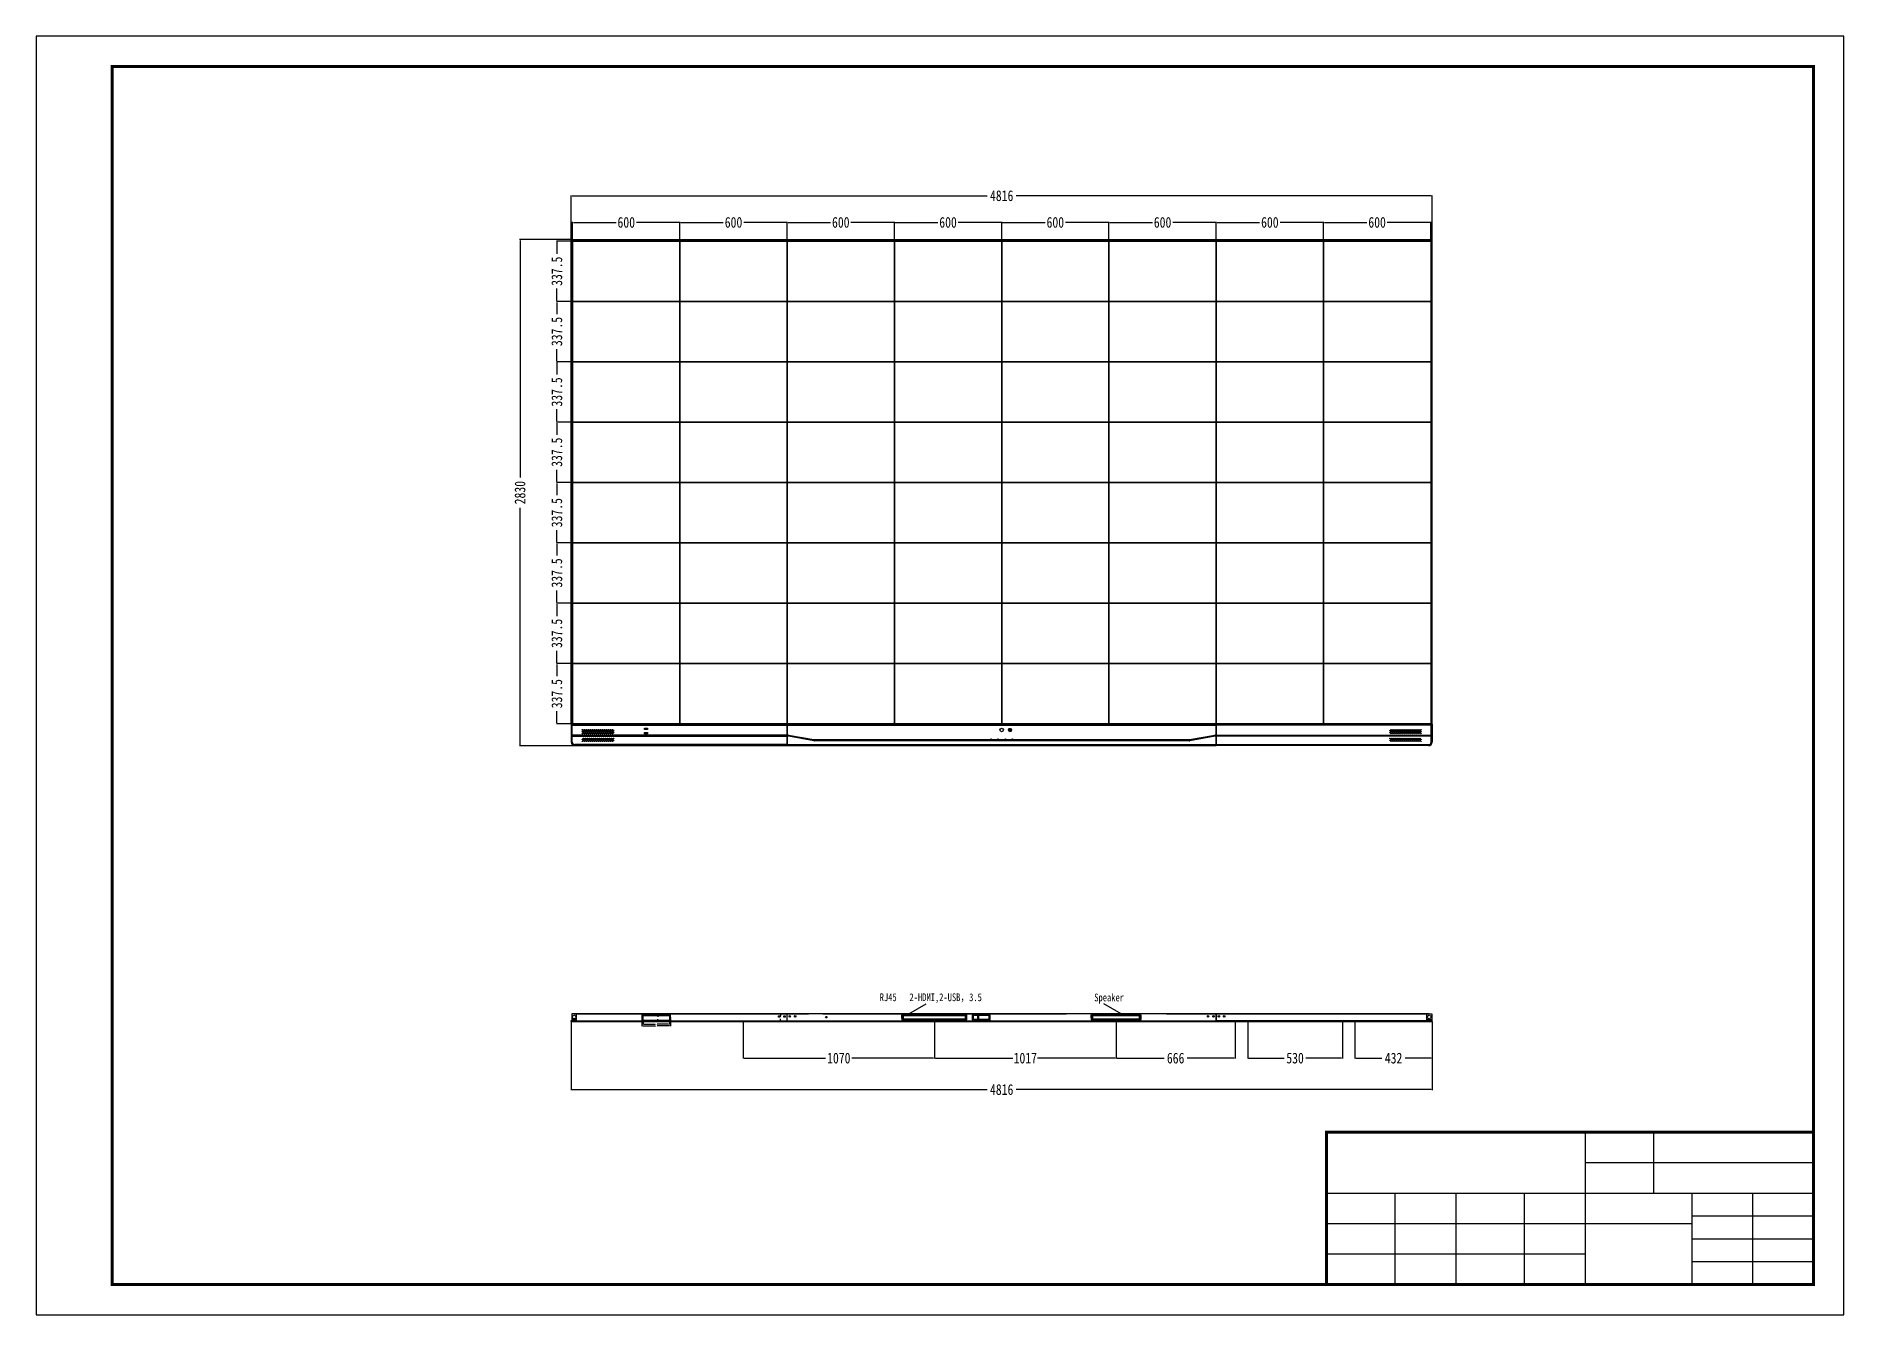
# Model space of a CAD drawing. Header units: inches. Extents: x 21247 to 41470, y -17428 to -10279.
# Drawn here: x 21247 to 31359, y -17428 to -10279 of the extents above; entities that cross this region are included whole.
import ezdxf

# ---------------------------------------------------------------- set-up
doc = ezdxf.new("R2010")
doc.units = ezdxf.units.IN
doc.header["$LTSCALE"] = 1.21
doc.header["$MEASUREMENT"] = 0
doc.header["$PDMODE"] = 3
doc.header["$PDSIZE"] = 0.3125
doc.layers.get('0').update_dxf_attribs({"linetype": 'CONTINUOUS'})
doc.layers.get('Defpoints').update_dxf_attribs({"linetype": 'CONTINUOUS'})
doc.layers.add('P8-20X10-3528-MZ_DXF_TEXT', color=7, linetype='CONTINUOUS')
doc.layers.add('PUB_TITLE', color=4, linetype='CONTINUOUS')
doc.styles.get("Standard").update_dxf_attribs({"font": 'txt', "width": 0.8})
doc.dimstyles.new('001', dxfattribs={"dimscale": 2, "dimtxt": 2.5, "dimasz": 2.5, "dimexe": 1.25, "dimexo": 0, "dimtad": 0, "dimdsep": 46, "dimtxsty": 'Standard', "dimcen": 2.5, "dimclrd": 4, "dimclre": 4, "dimclrt": 3, "dimadec": 0, "dimazin": 0, "dimtfac": 1, "dimtmove": 0, "dimatfit": 3, "dimfxl": 1, "dimarcsym": 0})

msp = doc.modelspace()

# ---------------------------------------------------------------- blocks, each defined once
blk = doc.blocks.new('*D961')
at = {"color": 4, "linetype": 'Continuous', "lineweight": -2, "transparency": 16777216}
for p, q in [((24248, -11416), (23951, -11416)), ((23954, -11421), (23954, -12746)), ((23954, -14241), (23954, -12916)), ((24260, -14246), (23951, -14246))]:
    blk.add_line(p, q, dxfattribs=at)
at = {"color": 4, "transparency": 16777216}
for points in [[(23953, -11421), (23955, -11421), (23954, -11416)], [(23953, -14241), (23955, -14241), (23954, -14246)]]:
    blk.add_solid(points, dxfattribs=at)
at = {"layer": 'Defpoints', "color": 0, "transparency": 16777216}
for p in [(24248, -11416), (23954, -14246), (24260, -14246)]:
    blk.add_point(p, dxfattribs=at)
at = {"color": 3, "transparency": 16777216, "insert": (23954, -12831), "char_height": 60, "attachment_point": 5, "rotation": 90}
blk.add_mtext('2830', dxfattribs=at)
blk = doc.blocks.new('*D962')
at = {"color": 4, "linetype": 'Continuous', "lineweight": -2, "transparency": 16777216}
for p, q in [((24240, -11416), (24240, -11169)), ((24245, -11171), (26567, -11171)), ((29051, -11171), (26729, -11171)), ((29056, -11416), (29056, -11169))]:
    blk.add_line(p, q, dxfattribs=at)
at = {"color": 4, "transparency": 16777216}
for points in [[(24245, -11170), (24245, -11172), (24240, -11171)], [(29051, -11170), (29051, -11172), (29056, -11171)]]:
    blk.add_solid(points, dxfattribs=at)
at = {"layer": 'Defpoints', "color": 0, "transparency": 16777216}
for p in [(24240, -11171), (24240, -11416), (29056, -11416)]:
    blk.add_point(p, dxfattribs=at)
at = {"color": 3, "transparency": 16777216, "insert": (26648, -11171), "char_height": 60, "attachment_point": 5}
blk.add_mtext('4816', dxfattribs=at)
blk = doc.blocks.new('*D973')
at = {"color": 4, "linetype": 'Continuous', "lineweight": -2, "transparency": 16777216}
for p, q in [((24248, -11424), (24248, -11317)), ((24253, -11320), (24491, -11320)), ((24843, -11320), (24605, -11320)), ((24848, -11424), (24848, -11317))]:
    blk.add_line(p, q, dxfattribs=at)
at = {"color": 4, "transparency": 16777216}
for points in [[(24253, -11319), (24253, -11321), (24248, -11320)], [(24843, -11319), (24843, -11321), (24848, -11320)]]:
    blk.add_solid(points, dxfattribs=at)
at = {"layer": 'Defpoints', "color": 0, "transparency": 16777216}
for p in [(24848, -11320), (24248, -11424), (24848, -11424)]:
    blk.add_point(p, dxfattribs=at)
at = {"color": 3, "transparency": 16777216, "insert": (24548, -11320), "char_height": 60, "attachment_point": 5}
blk.add_mtext('600', dxfattribs=at)
blk = doc.blocks.new('*D974')
at = {"color": 4, "linetype": 'Continuous', "lineweight": -2, "transparency": 16777216}
for p, q in [((24848, -11424), (24848, -11317)), ((24853, -11320), (25091, -11320)), ((25443, -11320), (25205, -11320)), ((25448, -11424), (25448, -11317))]:
    blk.add_line(p, q, dxfattribs=at)
at = {"color": 4, "transparency": 16777216}
for points in [[(24853, -11319), (24853, -11321), (24848, -11320)], [(25443, -11319), (25443, -11321), (25448, -11320)]]:
    blk.add_solid(points, dxfattribs=at)
at = {"layer": 'Defpoints', "color": 0, "transparency": 16777216}
for p in [(24848, -11320), (24848, -11424), (25448, -11424)]:
    blk.add_point(p, dxfattribs=at)
at = {"color": 3, "transparency": 16777216, "insert": (25148, -11320), "char_height": 60, "attachment_point": 5}
blk.add_mtext('600', dxfattribs=at)
blk = doc.blocks.new('*D976')
at = {"color": 4, "linetype": 'Continuous', "lineweight": -2, "transparency": 16777216}
for p, q in [((26048, -11424), (26048, -11317)), ((26053, -11320), (26291, -11320)), ((26643, -11320), (26405, -11320)), ((26648, -11424), (26648, -11317))]:
    blk.add_line(p, q, dxfattribs=at)
at = {"color": 4, "transparency": 16777216}
for points in [[(26053, -11319), (26053, -11321), (26048, -11320)], [(26643, -11319), (26643, -11321), (26648, -11320)]]:
    blk.add_solid(points, dxfattribs=at)
at = {"layer": 'Defpoints', "color": 0, "transparency": 16777216}
for p in [(26048, -11320), (26048, -11424), (26648, -11424)]:
    blk.add_point(p, dxfattribs=at)
at = {"color": 3, "transparency": 16777216, "insert": (26348, -11320), "char_height": 60, "attachment_point": 5}
blk.add_mtext('600', dxfattribs=at)
blk = doc.blocks.new('*D975')
at = {"color": 4, "linetype": 'Continuous', "lineweight": -2, "transparency": 16777216}
for p, q in [((25448, -11424), (25448, -11317)), ((25453, -11320), (25691, -11320)), ((26043, -11320), (25805, -11320)), ((26048, -11424), (26048, -11317))]:
    blk.add_line(p, q, dxfattribs=at)
at = {"color": 4, "transparency": 16777216}
for points in [[(25453, -11319), (25453, -11321), (25448, -11320)], [(26043, -11319), (26043, -11321), (26048, -11320)]]:
    blk.add_solid(points, dxfattribs=at)
at = {"layer": 'Defpoints', "color": 0, "transparency": 16777216}
for p in [(26048, -11320), (25448, -11424), (26048, -11424)]:
    blk.add_point(p, dxfattribs=at)
at = {"color": 3, "transparency": 16777216, "insert": (25748, -11320), "char_height": 60, "attachment_point": 5}
blk.add_mtext('600', dxfattribs=at)
blk = doc.blocks.new('*D980')
at = {"color": 4, "linetype": 'Continuous', "lineweight": -2, "transparency": 16777216}
for p, q in [((28448, -11424), (28448, -11317)), ((28453, -11320), (28691, -11320)), ((29043, -11320), (28805, -11320)), ((29048, -11424), (29048, -11317))]:
    blk.add_line(p, q, dxfattribs=at)
at = {"color": 4, "transparency": 16777216}
for points in [[(28453, -11319), (28453, -11321), (28448, -11320)], [(29043, -11319), (29043, -11321), (29048, -11320)]]:
    blk.add_solid(points, dxfattribs=at)
at = {"layer": 'Defpoints', "color": 0, "transparency": 16777216}
for p in [(28448, -11320), (28448, -11424), (29048, -11424)]:
    blk.add_point(p, dxfattribs=at)
at = {"color": 3, "transparency": 16777216, "insert": (28748, -11320), "char_height": 60, "attachment_point": 5}
blk.add_mtext('600', dxfattribs=at)
blk = doc.blocks.new('*D979')
at = {"color": 4, "linetype": 'Continuous', "lineweight": -2, "transparency": 16777216}
for p, q in [((27848, -11424), (27848, -11317)), ((27853, -11320), (28091, -11320)), ((28443, -11320), (28205, -11320)), ((28448, -11424), (28448, -11317))]:
    blk.add_line(p, q, dxfattribs=at)
at = {"color": 4, "transparency": 16777216}
for points in [[(27853, -11319), (27853, -11321), (27848, -11320)], [(28443, -11319), (28443, -11321), (28448, -11320)]]:
    blk.add_solid(points, dxfattribs=at)
at = {"layer": 'Defpoints', "color": 0, "transparency": 16777216}
for p in [(28448, -11320), (27848, -11424), (28448, -11424)]:
    blk.add_point(p, dxfattribs=at)
at = {"color": 3, "transparency": 16777216, "insert": (28148, -11320), "char_height": 60, "attachment_point": 5}
blk.add_mtext('600', dxfattribs=at)
blk = doc.blocks.new('*D977')
at = {"color": 4, "linetype": 'Continuous', "lineweight": -2, "transparency": 16777216}
for p, q in [((26648, -11424), (26648, -11317)), ((26653, -11320), (26891, -11320)), ((27243, -11320), (27005, -11320)), ((27248, -11424), (27248, -11317))]:
    blk.add_line(p, q, dxfattribs=at)
at = {"color": 4, "transparency": 16777216}
for points in [[(26653, -11319), (26653, -11321), (26648, -11320)], [(27243, -11319), (27243, -11321), (27248, -11320)]]:
    blk.add_solid(points, dxfattribs=at)
at = {"layer": 'Defpoints', "color": 0, "transparency": 16777216}
for p in [(27248, -11320), (26648, -11424), (27248, -11424)]:
    blk.add_point(p, dxfattribs=at)
at = {"color": 3, "transparency": 16777216, "insert": (26948, -11320), "char_height": 60, "attachment_point": 5}
blk.add_mtext('600', dxfattribs=at)
blk = doc.blocks.new('*D978')
at = {"color": 4, "linetype": 'Continuous', "lineweight": -2, "transparency": 16777216}
for p, q in [((27248, -11424), (27248, -11317)), ((27253, -11320), (27491, -11320)), ((27843, -11320), (27605, -11320)), ((27848, -11424), (27848, -11317))]:
    blk.add_line(p, q, dxfattribs=at)
at = {"color": 4, "transparency": 16777216}
for points in [[(27253, -11319), (27253, -11321), (27248, -11320)], [(27843, -11319), (27843, -11321), (27848, -11320)]]:
    blk.add_solid(points, dxfattribs=at)
at = {"layer": 'Defpoints', "color": 0, "transparency": 16777216}
for p in [(27248, -11320), (27248, -11424), (27848, -11424)]:
    blk.add_point(p, dxfattribs=at)
at = {"color": 3, "transparency": 16777216, "insert": (27548, -11320), "char_height": 60, "attachment_point": 5}
blk.add_mtext('600', dxfattribs=at)
blk = doc.blocks.new('*D981')
at = {"color": 4, "linetype": 'Continuous', "lineweight": -2, "transparency": 16777216}
for p, q in [((24248, -11424), (24158, -11424)), ((24160, -11429), (24160, -11496)), ((24160, -11757), (24160, -11690)), ((24248, -11762), (24158, -11762))]:
    blk.add_line(p, q, dxfattribs=at)
at = {"color": 4, "transparency": 16777216}
for points in [[(24159, -11429), (24161, -11429), (24160, -11424)], [(24159, -11757), (24161, -11757), (24160, -11762)]]:
    blk.add_solid(points, dxfattribs=at)
at = {"layer": 'Defpoints', "color": 0, "transparency": 16777216}
for p in [(24248, -11424), (24160, -11762), (24248, -11762)]:
    blk.add_point(p, dxfattribs=at)
at = {"color": 3, "transparency": 16777216, "insert": (24160, -11593), "char_height": 60, "attachment_point": 5, "rotation": 90}
blk.add_mtext('337.5', dxfattribs=at)
blk = doc.blocks.new('*D982')
at = {"color": 4, "linetype": 'Continuous', "lineweight": -2, "transparency": 16777216}
for p, q in [((24248, -11762), (24158, -11762)), ((24160, -11767), (24160, -11833)), ((24160, -12094), (24160, -12028)), ((24248, -12099), (24158, -12099))]:
    blk.add_line(p, q, dxfattribs=at)
at = {"color": 4, "transparency": 16777216}
for points in [[(24159, -11767), (24161, -11767), (24160, -11762)], [(24159, -12094), (24161, -12094), (24160, -12099)]]:
    blk.add_solid(points, dxfattribs=at)
at = {"layer": 'Defpoints', "color": 0, "transparency": 16777216}
for p in [(24160, -11762), (24248, -11762), (24248, -12099)]:
    blk.add_point(p, dxfattribs=at)
at = {"color": 3, "transparency": 16777216, "insert": (24160, -11930), "char_height": 60, "attachment_point": 5, "rotation": 90}
blk.add_mtext('337.5', dxfattribs=at)
blk = doc.blocks.new('*D984')
at = {"color": 4, "linetype": 'Continuous', "lineweight": -2, "transparency": 16777216}
for p, q in [((24248, -12437), (24158, -12437)), ((24160, -12442), (24160, -12508)), ((24160, -12769), (24160, -12703)), ((24248, -12774), (24158, -12774))]:
    blk.add_line(p, q, dxfattribs=at)
at = {"color": 4, "transparency": 16777216}
for points in [[(24159, -12442), (24161, -12442), (24160, -12437)], [(24159, -12769), (24161, -12769), (24160, -12774)]]:
    blk.add_solid(points, dxfattribs=at)
at = {"layer": 'Defpoints', "color": 0, "transparency": 16777216}
for p in [(24160, -12437), (24248, -12437), (24248, -12774)]:
    blk.add_point(p, dxfattribs=at)
at = {"color": 3, "transparency": 16777216, "insert": (24160, -12605), "char_height": 60, "attachment_point": 5, "rotation": 90}
blk.add_mtext('337.5', dxfattribs=at)
blk = doc.blocks.new('*D983')
at = {"color": 4, "linetype": 'Continuous', "lineweight": -2, "transparency": 16777216}
for p, q in [((24248, -12099), (24158, -12099)), ((24160, -12104), (24160, -12171)), ((24248, -12437), (24158, -12437)), ((24160, -12432), (24160, -12365))]:
    blk.add_line(p, q, dxfattribs=at)
at = {"color": 4, "transparency": 16777216}
for points in [[(24159, -12104), (24161, -12104), (24160, -12099)], [(24159, -12432), (24161, -12432), (24160, -12437)]]:
    blk.add_solid(points, dxfattribs=at)
at = {"layer": 'Defpoints', "color": 0, "transparency": 16777216}
for p in [(24248, -12099), (24160, -12437), (24248, -12437)]:
    blk.add_point(p, dxfattribs=at)
at = {"color": 3, "transparency": 16777216, "insert": (24160, -12268), "char_height": 60, "attachment_point": 5, "rotation": 90}
blk.add_mtext('337.5', dxfattribs=at)
blk = doc.blocks.new('*D985')
at = {"color": 4, "linetype": 'Continuous', "lineweight": -2, "transparency": 16777216}
for p, q in [((24248, -12774), (24158, -12774)), ((24160, -12779), (24160, -12846)), ((24160, -13107), (24160, -13040)), ((24248, -13112), (24158, -13112))]:
    blk.add_line(p, q, dxfattribs=at)
at = {"color": 4, "transparency": 16777216}
for points in [[(24159, -12779), (24161, -12779), (24160, -12774)], [(24159, -13107), (24161, -13107), (24160, -13112)]]:
    blk.add_solid(points, dxfattribs=at)
at = {"layer": 'Defpoints', "color": 0, "transparency": 16777216}
for p in [(24248, -12774), (24160, -13112), (24248, -13112)]:
    blk.add_point(p, dxfattribs=at)
at = {"color": 3, "transparency": 16777216, "insert": (24160, -12943), "char_height": 60, "attachment_point": 5, "rotation": 90}
blk.add_mtext('337.5', dxfattribs=at)
blk = doc.blocks.new('*D986')
at = {"color": 4, "linetype": 'Continuous', "lineweight": -2, "transparency": 16777216}
for p, q in [((24248, -13112), (24158, -13112)), ((24160, -13117), (24160, -13183)), ((24160, -13444), (24160, -13378)), ((24248, -13449), (24158, -13449))]:
    blk.add_line(p, q, dxfattribs=at)
at = {"color": 4, "transparency": 16777216}
for points in [[(24159, -13117), (24161, -13117), (24160, -13112)], [(24159, -13444), (24161, -13444), (24160, -13449)]]:
    blk.add_solid(points, dxfattribs=at)
at = {"layer": 'Defpoints', "color": 0, "transparency": 16777216}
for p in [(24160, -13112), (24248, -13112), (24248, -13449)]:
    blk.add_point(p, dxfattribs=at)
at = {"color": 3, "transparency": 16777216, "insert": (24160, -13280), "char_height": 60, "attachment_point": 5, "rotation": 90}
blk.add_mtext('337.5', dxfattribs=at)
blk = doc.blocks.new('*D987')
at = {"color": 4, "linetype": 'Continuous', "lineweight": -2, "transparency": 16777216}
for p, q in [((24248, -13449), (24158, -13449)), ((24160, -13454), (24160, -13521)), ((24160, -13782), (24160, -13715)), ((24248, -13787), (24158, -13787))]:
    blk.add_line(p, q, dxfattribs=at)
at = {"color": 4, "transparency": 16777216}
for points in [[(24159, -13454), (24161, -13454), (24160, -13449)], [(24159, -13782), (24161, -13782), (24160, -13787)]]:
    blk.add_solid(points, dxfattribs=at)
at = {"layer": 'Defpoints', "color": 0, "transparency": 16777216}
for p in [(24248, -13449), (24160, -13787), (24248, -13787)]:
    blk.add_point(p, dxfattribs=at)
at = {"color": 3, "transparency": 16777216, "insert": (24160, -13618), "char_height": 60, "attachment_point": 5, "rotation": 90}
blk.add_mtext('337.5', dxfattribs=at)
blk = doc.blocks.new('*D988')
at = {"color": 4, "linetype": 'Continuous', "lineweight": -2, "transparency": 16777216}
for p, q in [((24248, -13787), (24158, -13787)), ((24160, -13792), (24160, -13858)), ((24160, -14119), (24160, -14053)), ((24248, -14124), (24158, -14124))]:
    blk.add_line(p, q, dxfattribs=at)
at = {"color": 4, "transparency": 16777216}
for points in [[(24159, -13792), (24161, -13792), (24160, -13787)], [(24159, -14119), (24161, -14119), (24160, -14124)]]:
    blk.add_solid(points, dxfattribs=at)
at = {"layer": 'Defpoints', "color": 0, "transparency": 16777216}
for p in [(24160, -13787), (24248, -13787), (24248, -14124)]:
    blk.add_point(p, dxfattribs=at)
at = {"color": 3, "transparency": 16777216, "insert": (24160, -13955), "char_height": 60, "attachment_point": 5, "rotation": 90}
blk.add_mtext('337.5', dxfattribs=at)
blk = doc.blocks.new('中间控制盒')
h = blk.add_hatch()
h.set_pattern_fill('ANSI31', color=256, scale=5)
h.set_pattern_definition([(45, (25696.46394, -4406.82143), (-0.44194174, 0.44194174), [])])
edge = h.paths.add_edge_path()
edge.add_arc((24913, -11860), 8.9, 0, 360)
edge = h.paths.add_edge_path(flags=17)
edge.add_arc((24913, -11860), 5, 0, 360)
at = {"color": 7, "linetype": 'Continuous', "lineweight": 25}
for p, q in [((23666, -11826), (26066, -11826)), ((23666, -11827), (23666, -11826)), ((23666, -11827), (23666, -11834)), ((23666, -11827), (26066, -11827)), ((26066, -11827), (26066, -11826)), ((26066, -11827), (26066, -11834)), ((26066, -11834), (23666, -11834)), ((23666, -11889), (23666, -11834)), ((23666, -11889), (23670, -11889)), ((23666, -11889), (23666, -11895)), ((23670, -11895), (23666, -11895)), ((23666, -11895), (23666, -11942)), ((23670, -11889), (23670, -11895)), ((23674, -11889), (23673, -11895)), ((23815, -11920), (23673, -11895)), ((23674, -11889), (23816, -11914)), ((23816, -11914), (23815, -11920)), ((23818, -11914), (25915, -11914)), ((23818, -11914), (23818, -11920)), ((25915, -11920), (23818, -11920)), ((25915, -11914), (25915, -11920)), ((25917, -11914), (26059, -11889)), ((25917, -11914), (25918, -11920)), ((26060, -11895), (25918, -11920)), ((26059, -11889), (26060, -11895)), ((26063, -11889), (26066, -11889)), ((26063, -11889), (26063, -11895)), ((26066, -11895), (26063, -11895)), ((26066, -11889), (26066, -11834)), ((26066, -11889), (26066, -11895)), ((26066, -11895), (26066, -11942)), ((23666, -11942), (26066, -11942)), ((23666, -11942), (23666, -11948)), ((26066, -11948), (23666, -11948)), ((26066, -11942), (26066, -11948))]:
    blk.add_line(p, q, dxfattribs=at)
for centre, radius in [((24806, -11910), 1), ((24846, -11910), 1), ((24866, -11860), 10), ((24886, -11910), 1), ((24913, -11860), 8.9), ((24913, -11860), 5), ((24926, -11910), 1)]:
    blk.add_circle(centre, radius, dxfattribs=at)
for centre, radius, start, end in [((23670, -11915), 26, 80.2176, 90), ((23670, -11915), 20, 80.2176, 90), ((23818, -11900), 20, 260.2176, 270), ((23818, -11900), 14, 260.2176, 270), ((25915, -11900), 14, 270, 279.7824), ((25915, -11900), 20, 270, 279.7824), ((26063, -11915), 26, 90, 99.7824), ((26063, -11915), 20, 90, 99.7824)]:
    blk.add_arc(centre, radius, start, end, dxfattribs=at)
blk = doc.blocks.new('*D1019')
at = {"color": 4, "linetype": 'Continuous', "lineweight": -2, "transparency": 16777216}
for p, q in [((28624, -15784), (28624, -15995)), ((29056, -15788), (29056, -15995)), ((28629, -15993), (28775, -15993)), ((29051, -15993), (28905, -15993))]:
    blk.add_line(p, q, dxfattribs=at)
at = {"color": 4, "transparency": 16777216}
for points in [[(28629, -15992), (28629, -15994), (28624, -15993)], [(29051, -15992), (29051, -15994), (29056, -15993)]]:
    blk.add_solid(points, dxfattribs=at)
at = {"layer": 'Defpoints', "color": 0, "transparency": 16777216}
for p in [(28624, -15784), (29056, -15788), (28624, -15993)]:
    blk.add_point(p, dxfattribs=at)
at = {"color": 3, "transparency": 16777216, "insert": (28840, -15993), "char_height": 60, "attachment_point": 5}
blk.add_mtext('432', dxfattribs=at)
blk = doc.blocks.new('*D1020')
at = {"color": 4, "linetype": 'Continuous', "lineweight": -2, "transparency": 16777216}
for p, q in [((28024, -15788), (28024, -15995)), ((28554, -15784), (28554, -15995)), ((28029, -15993), (28228, -15993)), ((28549, -15993), (28350, -15993))]:
    blk.add_line(p, q, dxfattribs=at)
at = {"color": 4, "transparency": 16777216}
for points in [[(28029, -15992), (28029, -15994), (28024, -15993)], [(28549, -15992), (28549, -15994), (28554, -15993)]]:
    blk.add_solid(points, dxfattribs=at)
at = {"layer": 'Defpoints', "color": 0, "transparency": 16777216}
for p in [(28024, -15788), (28554, -15784), (28554, -15993)]:
    blk.add_point(p, dxfattribs=at)
at = {"color": 3, "transparency": 16777216, "insert": (28289, -15993), "char_height": 60, "attachment_point": 5}
blk.add_mtext('530', dxfattribs=at)
blk = doc.blocks.new('*D1021')
at = {"color": 4, "linetype": 'Continuous', "lineweight": -2, "transparency": 16777216}
for p, q in [((27288, -15779), (27288, -15995)), ((27954, -15789), (27954, -15995)), ((27293, -15993), (27556, -15993)), ((27949, -15993), (27686, -15993))]:
    blk.add_line(p, q, dxfattribs=at)
at = {"color": 4, "transparency": 16777216}
for points in [[(27293, -15992), (27293, -15994), (27288, -15993)], [(27949, -15992), (27949, -15994), (27954, -15993)]]:
    blk.add_solid(points, dxfattribs=at)
at = {"layer": 'Defpoints', "color": 0, "transparency": 16777216}
for p in [(27288, -15779), (27954, -15789), (27288, -15993)]:
    blk.add_point(p, dxfattribs=at)
at = {"color": 3, "transparency": 16777216, "insert": (27621, -15993), "char_height": 60, "attachment_point": 5}
blk.add_mtext('666', dxfattribs=at)
blk = doc.blocks.new('*D1022')
at = {"color": 4, "linetype": 'Continuous', "lineweight": -2, "transparency": 16777216}
for p, q in [((26272, -15779), (26272, -15995)), ((27288, -15789), (27288, -15995)), ((26277, -15993), (26711, -15993)), ((27283, -15993), (26849, -15993))]:
    blk.add_line(p, q, dxfattribs=at)
at = {"color": 4, "transparency": 16777216}
for points in [[(26277, -15992), (26277, -15994), (26272, -15993)], [(27283, -15992), (27283, -15994), (27288, -15993)]]:
    blk.add_solid(points, dxfattribs=at)
at = {"layer": 'Defpoints', "color": 0, "transparency": 16777216}
for p in [(26272, -15779), (27288, -15789), (26272, -15993)]:
    blk.add_point(p, dxfattribs=at)
at = {"color": 3, "transparency": 16777216, "insert": (26780, -15993), "char_height": 60, "attachment_point": 5}
blk.add_mtext('1017', dxfattribs=at)
blk = doc.blocks.new('*D1018')
at = {"color": 4, "linetype": 'Continuous', "lineweight": -2, "transparency": 16777216}
for p, q in [((25202, -15782), (25202, -15995)), ((26272, -15781), (26272, -15995)), ((25207, -15993), (25663, -15993)), ((26267, -15993), (25810, -15993))]:
    blk.add_line(p, q, dxfattribs=at)
at = {"color": 4, "transparency": 16777216}
for points in [[(25207, -15992), (25207, -15994), (25202, -15993)], [(26267, -15992), (26267, -15994), (26272, -15993)]]:
    blk.add_solid(points, dxfattribs=at)
at = {"layer": 'Defpoints', "color": 0, "transparency": 16777216}
for p in [(25202, -15782), (26272, -15781), (26272, -15993)]:
    blk.add_point(p, dxfattribs=at)
at = {"color": 3, "transparency": 16777216, "insert": (25737, -15993), "char_height": 60, "attachment_point": 5}
blk.add_mtext('1070', dxfattribs=at)
blk = doc.blocks.new('*D1023')
at = {"color": 4, "linetype": 'Continuous', "lineweight": -2, "transparency": 16777216}
for p, q in [((24240, -15788), (24240, -16172)), ((29056, -15788), (29056, -16172)), ((24245, -16169), (26567, -16169)), ((29051, -16169), (26729, -16169))]:
    blk.add_line(p, q, dxfattribs=at)
at = {"color": 4, "transparency": 16777216}
for points in [[(24245, -16168), (24245, -16170), (24240, -16169)], [(29051, -16168), (29051, -16170), (29056, -16169)]]:
    blk.add_solid(points, dxfattribs=at)
at = {"layer": 'Defpoints', "color": 0, "transparency": 16777216}
for p in [(24240, -15788), (29056, -15788), (24240, -16169)]:
    blk.add_point(p, dxfattribs=at)
at = {"color": 3, "transparency": 16777216, "insert": (26648, -16169), "char_height": 60, "attachment_point": 5}
blk.add_mtext('4816', dxfattribs=at)
blk = doc.blocks.new('*D1027')
at = {"color": 4, "linetype": 'Continuous', "lineweight": -2, "transparency": 16777216}
for p, q in [((22854, -8801), (22854, -8840)), ((22859, -8837), (22929, -8837)), ((23009, -8837), (22940, -8837)), ((23014, -8801), (23014, -8840))]:
    blk.add_line(p, q, dxfattribs=at)
at = {"color": 4, "transparency": 16777216}
for points in [[(22859, -8837), (22859, -8838), (22854, -8837)], [(23009, -8837), (23009, -8838), (23014, -8837)]]:
    blk.add_solid(points, dxfattribs=at)
at = {"layer": 'Defpoints', "color": 0, "transparency": 16777216}
for p in [(22854, -8801), (22854, -8837), (23014, -8801)]:
    blk.add_point(p, dxfattribs=at)
at = {"color": 3, "transparency": 16777216, "insert": (22934, -8837), "char_height": 5, "attachment_point": 5}
blk.add_mtext('160', dxfattribs=at)
blk = doc.blocks.new('*D1028')
at = {"color": 4, "linetype": 'Continuous', "lineweight": -2, "transparency": 16777216}
for p, q in [((23003, -8771), (23633, -8771)), ((23630, -8776), (23630, -8783)), ((23003, -8810), (23633, -8810)), ((23630, -8805), (23630, -8798))]:
    blk.add_line(p, q, dxfattribs=at)
at = {"color": 4, "transparency": 16777216}
for points in [[(23630, -8776), (23631, -8776), (23630, -8771)], [(23630, -8805), (23631, -8805), (23630, -8810)]]:
    blk.add_solid(points, dxfattribs=at)
at = {"layer": 'Defpoints', "color": 0, "transparency": 16777216}
for p in [(23003, -8771), (23003, -8810), (23630, -8810)]:
    blk.add_point(p, dxfattribs=at)
at = {"color": 3, "transparency": 16777216, "insert": (23630, -8791), "char_height": 5, "attachment_point": 5, "rotation": 90}
blk.add_mtext('38.4', dxfattribs=at)
blk = doc.blocks.new('*D1029')
at = {"color": 4, "linetype": 'Continuous', "lineweight": -2, "transparency": 16777216}
for p, q in [((22934, -8779), (22945, -8779)), ((22942, -8784), (22942, -8787)), ((22934, -8808), (22945, -8808)), ((22942, -8803), (22942, -8800))]:
    blk.add_line(p, q, dxfattribs=at)
at = {"color": 4, "transparency": 16777216}
for points in [[(22941, -8784), (22943, -8784), (22942, -8779)], [(22941, -8803), (22943, -8803), (22942, -8808)]]:
    blk.add_solid(points, dxfattribs=at)
at = {"layer": 'Defpoints', "color": 0, "transparency": 16777216}
for p in [(22934, -8779), (22934, -8808), (22942, -8808)]:
    blk.add_point(p, dxfattribs=at)
at = {"color": 3, "transparency": 16777216, "insert": (22942, -8793), "char_height": 5, "attachment_point": 5, "rotation": 90}
blk.add_mtext('28.1', dxfattribs=at)
blk = doc.blocks.new('*D1030')
at = {"color": 4, "linetype": 'Continuous', "lineweight": -2, "transparency": 16777216}
for p, q in [((22860, -8808), (22860, -8831)), ((22865, -8828), (22928, -8828)), ((23003, -8828), (22940, -8828)), ((23008, -8808), (23008, -8831))]:
    blk.add_line(p, q, dxfattribs=at)
at = {"color": 4, "transparency": 16777216}
for points in [[(22865, -8827), (22865, -8829), (22860, -8828)], [(23003, -8827), (23003, -8829), (23008, -8828)]]:
    blk.add_solid(points, dxfattribs=at)
at = {"layer": 'Defpoints', "color": 0, "transparency": 16777216}
for p in [(22860, -8808), (22860, -8828), (23008, -8808)]:
    blk.add_point(p, dxfattribs=at)
at = {"color": 3, "transparency": 16777216, "insert": (22934, -8828), "char_height": 5, "attachment_point": 5}
blk.add_mtext('148', dxfattribs=at)
blk = doc.blocks.new('中 kzh')
h = blk.add_hatch()
h.set_pattern_fill('ANSI31', color=256, scale=5)
h.set_pattern_definition([(45, (-835.0368, -5478.2923), (-0.441941738, 0.441941738), [])])
h.paths.add_polyline_path([(24307, -8800, 0.414214), (24312, -8805), (24667, -8805, 0.414214), (24672, -8800), (24672, -8780, 0.414214), (24667, -8775), (24312, -8775, 0.414214), (24307, -8780)])
h.paths.add_polyline_path([(24315, -8781), (24664, -8781), (24664, -8799), (24315, -8799)], flags=16)
h.paths.add_polyline_path([(24707, -8775, 0.414214), (24702, -8780), (24702, -8802, 0.414214), (24707, -8807), (24797, -8807, 0.414214), (24802, -8802), (24802, -8780, 0.414214), (24797, -8775)])
h.paths.add_polyline_path([(24733, -8779), (24733, -8803), (24707, -8803), (24707, -8779)], flags=16)
h.paths.add_polyline_path([(24737, -8779), (24797, -8779), (24797, -8803), (24737, -8803)], flags=16)
h.paths.add_polyline_path([(25366, -8780), (25366, -8800, 0.414214), (25371, -8805), (25641, -8805, 0.414214), (25646, -8800), (25646, -8780, 0.414214), (25641, -8775), (25371, -8775, 0.414214)])
h.paths.add_polyline_path([(25374, -8781), (25638, -8781), (25638, -8799), (25374, -8799)], flags=16)
at = {"color": 7, "linetype": 'Continuous', "lineweight": 25}
for p, q in [((23666, -8770), (23786, -8770)), ((23666, -8770), (23666, -8771)), ((23666, -8770), (23666, -8771)), ((23786, -8771), (23666, -8771)), ((23666, -8810), (23666, -8771)), ((23866, -8770), (23786, -8770)), ((25788, -8771), (23786, -8771)), ((23866, -8770), (25227, -8770)), ((24307, -8780), (24307, -8800)), ((24667, -8775), (24312, -8775)), ((24664, -8781), (24315, -8781)), ((24315, -8781), (24315, -8799)), ((24664, -8799), (24664, -8781)), ((24672, -8800), (24672, -8780)), ((24702, -8780), (24702, -8802)), ((24797, -8775), (24707, -8775)), ((24733, -8779), (24707, -8779)), ((24707, -8779), (24707, -8803)), ((24733, -8803), (24733, -8779)), ((24797, -8779), (24737, -8779)), ((24737, -8779), (24737, -8803)), ((24797, -8803), (24797, -8779)), ((24802, -8802), (24802, -8780)), ((25788, -8770), (25227, -8770)), ((25366, -8780), (25366, -8800)), ((25641, -8775), (25371, -8775)), ((25638, -8781), (25374, -8781)), ((25374, -8781), (25374, -8799)), ((25638, -8799), (25638, -8781)), ((25646, -8800), (25646, -8780)), ((25788, -8770), (26066, -8770)), ((26066, -8771), (25788, -8771)), ((26066, -8770), (26066, -8814)), ((23666, -8810), (26066, -8810)), ((23666, -8810), (23666, -8811)), ((23666, -8810), (23666, -8811)), ((26066, -8811), (23666, -8811)), ((23666, -8813), (23666, -8811)), ((23666, -8813), (23666, -8811)), ((23666, -8813), (23668, -8813)), ((23666, -8813), (23666, -8814)), ((23666, -8813), (23666, -8814)), ((23669, -8814), (23666, -8814)), ((23668, -8813), (23865, -8813)), ((23866, -8814), (23669, -8814)), ((23687, -8811), (23687, -8813)), ((23687, -8814), (23687, -8813)), ((23689, -8811), (23689, -8813)), ((23690, -8814), (23689, -8813)), ((23865, -8811), (23865, -8813)), ((23865, -8813), (23868, -8813)), ((23866, -8814), (23865, -8813)), ((23868, -8814), (23866, -8814)), ((23868, -8811), (23868, -8813)), ((23868, -8813), (25865, -8813)), ((23868, -8814), (23868, -8813)), ((25865, -8814), (23868, -8814)), ((24312, -8805), (24667, -8805)), ((24315, -8799), (24664, -8799)), ((24707, -8803), (24733, -8803)), ((24733, -8803), (24707, -8803)), ((24707, -8807), (24797, -8807)), ((24737, -8803), (24797, -8803)), ((24797, -8803), (24737, -8803)), ((25371, -8805), (25641, -8805)), ((25374, -8799), (25638, -8799)), ((25865, -8811), (25865, -8813)), ((25865, -8814), (25865, -8813)), ((25865, -8813), (25868, -8813)), ((25867, -8814), (25865, -8814)), ((25867, -8814), (25868, -8813)), ((26066, -8814), (25867, -8814)), ((25868, -8811), (25868, -8813)), ((25868, -8813), (26066, -8813)), ((26043, -8814), (26044, -8813)), ((26044, -8811), (26044, -8813)), ((26047, -8811), (26047, -8813)), ((26047, -8814), (26047, -8813))]:
    blk.add_line(p, q, dxfattribs=at)
at = {"color": 1}
for p, q in [((24347, -8770), (24443, -8714)), ((25534, -8770), (25438, -8714))]:
    blk.add_line(p, q, dxfattribs=at)
at = {"color": 7, "linetype": 'Continuous', "lineweight": 25}
for centre, radius in [((23681, -8785), 4.3), ((23681, -8785), 2.25), ((23711, -8785), 4.3), ((23711, -8785), 2.25), ((23886, -8789), 4.3), ((23886, -8789), 2.25), ((26021, -8785), 4.3), ((26021, -8785), 2.25), ((26051, -8785), 4.3), ((26051, -8785), 2.25)]:
    blk.add_circle(centre, radius, dxfattribs=at)
for centre, start, end in [((24312, -8780), 90, 180), ((24667, -8780), 0, 90), ((24707, -8780), 90, 180), ((24797, -8780), 0, 90), ((25371, -8780), 90, 180), ((25641, -8780), 0, 90), ((24312, -8800), 180, 270), ((24667, -8800), 270, 0), ((24707, -8802), 180, 270), ((24797, -8802), 270, 0), ((25371, -8800), 180, 270), ((25641, -8800), 270, 0)]:
    blk.add_arc(centre, 5, start, end, dxfattribs=at)
at = {"layer": 'P8-20X10-3528-MZ_DXF_TEXT', "color": 0, "linetype": 'Continuous', "width": 3355.85, "attachment_point": 1}
for s, insert, char_height in [('{\\fSimSun|b0|i0|c134|p2;\\H0.65718x;\\C3;RJ45\\fSimSun|b0|i0|c0|p2;   \\fSimSun|b0|i0|c134|p2;2-HDMI,2-USB，3.5}', (24184, -8656), 66.414), ('{\\fSimSun|b0|i0|c0|p2;\\H0.65718x;\\C3;Speaker}', (25384, -8657), 66.41)]:
    blk.add_mtext(s, dxfattribs=dict(at, insert=insert, char_height=char_height))
blk = doc.blocks.new('右 kzh')
at = {"color": 7, "linetype": 'Continuous', "lineweight": 25}
for p, q in [((26066, -8770), (26066, -8771)), ((27258, -8770), (26066, -8770)), ((26066, -8810), (26066, -8771)), ((26066, -8771), (27244, -8771)), ((27244, -8771), (27244, -8770)), ((27244, -8770), (27272, -8770)), ((27244, -8808), (27244, -8771)), ((27272, -8770), (27272, -8803)), ((26066, -8810), (26066, -8811)), ((27268, -8810), (26066, -8810)), ((26066, -8813), (26066, -8811)), ((26066, -8811), (27268, -8811)), ((26066, -8813), (26066, -8814)), ((27268, -8813), (26066, -8813)), ((26066, -8814), (27268, -8814)), ((27244, -8803), (27272, -8803)), ((27244, -8808), (27254, -8808)), ((27254, -8808), (27254, -8810)), ((27274, -8808), (27254, -8808)), ((27254, -8811), (27254, -8810)), ((27274, -8810), (27254, -8810)), ((27254, -8811), (27268, -8811)), ((27268, -8811), (27274, -8810)), ((27268, -8811), (27268, -8813)), ((27268, -8814), (27268, -8813)), ((27268, -8814), (27274, -8813)), ((27272, -8803), (27272, -8808)), ((27274, -8810), (27274, -8808)), ((27274, -8813), (27274, -8810))]:
    blk.add_line(p, q, dxfattribs=at)
for centre, radius in [((26081, -8785), 4.3), ((26081, -8785), 2.25), ((26081, -8785), 2), ((26111, -8785), 4.3), ((26111, -8785), 2.25), ((26111, -8785), 2), ((27258, -8788), 10)]:
    blk.add_circle(centre, radius, dxfattribs=at)
blk = doc.blocks.new('左01kzh')
h = blk.add_hatch()
h.set_pattern_fill('ANSI31', color=256, scale=5)
h.set_pattern_definition([(135, (35887.3722, -4368.13006), (0.441941738, 0.441941738), [])])
h.paths.add_polyline_path([(22859.099, -8771.424), (23009.099, -8771.424, -0.414213562), (23014.099, -8776.424), (23014.099, -8804.824, -0.414213562), (23009.099, -8809.824), (22859.099, -8809.824, -0.414213562), (22854.099, -8804.824), (22854.099, -8776.424, -0.414213562)])
h.paths.add_polyline_path([(22860.099, -8779.424), (22860.099, -8807.524), (23008.099, -8807.524), (23008.099, -8779.424)], flags=16)
h.paths.add_polyline_path([(22891.199, -8802.074, 1), (22901.999, -8802.074, 1)], flags=0)
h.paths.add_polyline_path([(22906.199, -8802.074, 1), (22916.999, -8802.074, 1)], flags=0)
h.paths.add_polyline_path([(22876.199, -8802.074, 1), (22886.999, -8802.074, 1)], flags=0)
h.paths.add_polyline_path([(22921.199, -8802.074, 1), (22931.999, -8802.074, 1)], flags=0)
h.paths.add_polyline_path([(22936.199, -8802.074, 1), (22946.999, -8802.074, 1)], flags=0)
h.paths.add_polyline_path([(22951.199, -8802.074, 1), (22961.999, -8802.074, 1)], flags=0)
h.paths.add_polyline_path([(22966.199, -8802.074, 1), (22976.999, -8802.074, 1)], flags=0)
h.paths.add_polyline_path([(22981.199, -8802.074, 1), (22991.999, -8802.074, 1)], flags=0)
at = {"color": 7, "linetype": 'Continuous', "lineweight": 25}
for p, q in [((22488.599, -8769.874), (22461.199, -8769.874)), ((22461.199, -8769.874), (22461.199, -8803.074)), ((22474.409, -8769.874), (23666.499, -8769.874)), ((22488.599, -8771.074), (22488.599, -8769.874)), ((23666.499, -8771.074), (22488.599, -8771.074)), ((22488.599, -8808.374), (22488.599, -8771.074)), ((23666.499, -8814.374), (23666.499, -8769.874)), ((22458.599, -8810.174), (22458.599, -8808.374)), ((22458.599, -8808.374), (22478.599, -8808.374)), ((22464.599, -8811.374), (22458.599, -8810.174)), ((22458.599, -8810.174), (22478.599, -8810.174)), ((22458.599, -8813.174), (22458.599, -8810.174)), ((22464.599, -8814.374), (22458.599, -8813.174)), ((22458.599, -8813.174), (22464.599, -8813.174)), ((22461.199, -8803.074), (22461.199, -8808.374)), ((22488.599, -8803.074), (22461.199, -8803.074)), ((22464.409, -8810.174), (23666.499, -8810.174)), ((23666.499, -8811.374), (22464.409, -8811.374)), ((22478.599, -8811.374), (22464.599, -8811.374)), ((22464.599, -8811.374), (22464.599, -8813.174)), ((22464.599, -8813.174), (23666.499, -8813.174)), ((22464.599, -8814.374), (22464.599, -8813.174)), ((23666.499, -8814.374), (22464.599, -8814.374)), ((22478.599, -8808.374), (22478.599, -8810.174)), ((22488.599, -8808.374), (22478.599, -8808.374)), ((22478.599, -8811.374), (22478.599, -8810.174))]:
    blk.add_line(p, q, dxfattribs=at)
blk.add_lwpolyline([(23009.099, -8771.424), (22859.099, -8771.424, 0.414213562), (22854.099, -8776.424), (22854.099, -8804.824, 0.414213562), (22859.099, -8809.824), (23009.099, -8809.824, 0.414213562), (23014.099, -8804.824), (23014.099, -8776.424, 0.414213562)], format="xyb", close=True)
blk.add_lwpolyline([(23008.099, -8807.524), (22860.099, -8807.524), (22860.099, -8779.424), (23008.099, -8779.424)], close=True)
for centre, radius in [((22474.599, -8787.874), 10), ((23621.499, -8785.334), 4.3), ((23621.499, -8785.334), 2.25), ((23621.499, -8785.334), 2), ((23651.499, -8785.334), 4.3), ((23651.499, -8785.334), 2.25), ((23651.499, -8785.334), 2)]:
    blk.add_circle(centre, radius, dxfattribs=at)
at = {"color": 1}
for base, p1, p2, angle, picture, middle in [((22942.218, -8807.524), (22934.099, -8779.424), (22934.099, -8807.524), 90, '*D1029', (22942.218, -8793.474)), ((23630.454, -8809.824), (23002.654, -8771.424), (23002.654, -8809.824), 90, '*D1028', (23630.454, -8790.624)), ((22854.099, -8837.464), (23014.099, -8800.648), (22854.099, -8800.648), 180, '*D1027', (22934.099, -8837.464)), ((22860.099, -8828.217), (23008.099, -8807.524), (22860.099, -8807.524), 180, '*D1030', (22934.099, -8828.217))]:
    dim = blk.add_linear_dim(base=base, p1=p1, p2=p2, angle=angle, dimstyle='001', override={"dimfxl": 1.25}, dxfattribs=at)
    dim.commit()
    dim.dimension.update_dxf_attribs({"geometry": picture, "text_midpoint": middle})

# ---------------------------------------------------------------- dimensions: what is measured, and where the dimension line sits
at = {"color": 1}
for base, p1, p2, override, picture, middle in [((24240.1, -11171.194), (29056.1, -11416.213), (24240.1, -11416.213), {"dimtxt": 30, "dimdec": 0, "dimfxl": 1.25}, '*D962', (26648.1, -11171.194)), ((24848.1, -11319.976), (24248.1, -11424.213), (24848.1, -11424.213), {"dimtxt": 30, "dimdec": 0, "dimfxl": 1.25}, '*D973', (24548.1, -11319.976)), ((26048.1, -11319.976), (25448.1, -11424.213), (26048.1, -11424.213), {"dimtxt": 30, "dimdec": 0, "dimfxl": 1.25}, '*D975', (25748.1, -11319.976)), ((27248.1, -11319.976), (26648.1, -11424.213), (27248.1, -11424.213), {"dimtxt": 30, "dimdec": 0, "dimfxl": 1.25}, '*D977', (26948.1, -11319.976)), ((28448.1, -11319.976), (27848.1, -11424.213), (28448.1, -11424.213), {"dimtxt": 30, "dimdec": 0, "dimfxl": 1.25}, '*D979', (28148.1, -11319.976)), ((24240.3, -16169.037), (29055.9, -15787.915), (24240.3, -15787.915), {"dimtxt": 30, "dimdec": 0, "dimfxl": 1.25}, '*D1023', (26648.1, -16169.037)), ((26271.6, -15992.776), (25201.734, -15782.265), (26271.6, -15780.715), {"dimtxt": 30, "dimdec": 0, "dimfxl": 1.25}, '*D1018', (25736.667, -15992.776)), ((26271.599999069, -15992.776053075), (27288.099999069, -15789.115338674), (26271.599999069, -15779.465338674), {"dimtxt": 30, "dimdec": 0, "dimfxl": 1.25}, '*D1022', (26779.849999069, -15992.776053075)), ((27288.1, -15992.776), (27953.9, -15789.115), (27288.1, -15779.465), {"dimtxt": 30, "dimdec": 0, "dimfxl": 1.25}, '*D1021', (27621, -15992.776)), ((28553.9, -15992.776), (28023.9, -15787.915), (28553.9, -15784.115), {"dimtxt": 30, "dimfxl": 1.25}, '*D1020', (28288.9, -15992.776)), ((28623.9, -15992.776), (29055.9, -15787.915), (28623.9, -15784.115), {"dimtxt": 30, "dimfxl": 1.25}, '*D1019', (28839.9, -15992.776))]:
    dim = msp.add_linear_dim(base=base, p1=p1, p2=p2, dimstyle='001', override=override, dxfattribs=at)
    dim.commit()
    dim.dimension.update_dxf_attribs({"geometry": picture, "text_midpoint": middle})
for base, p1, p2, angle, override, picture, middle in [((24848.1, -11319.976), (25448.1, -11424.213), (24848.1, -11424.213), 180, {"dimtxt": 30, "dimdec": 0, "dimfxl": 1.25}, '*D974', (25148.1, -11319.976)), ((26048.1, -11319.976), (26648.1, -11424.213), (26048.1, -11424.213), 180, {"dimtxt": 30, "dimdec": 0, "dimfxl": 1.25}, '*D976', (26348.1, -11319.976)), ((27248.1, -11319.976), (27848.1, -11424.213), (27248.1, -11424.213), 180, {"dimtxt": 30, "dimdec": 0, "dimfxl": 1.25}, '*D978', (27548.1, -11319.976)), ((28448.1, -11319.976), (29048.1, -11424.213), (28448.1, -11424.213), 180, {"dimtxt": 30, "dimdec": 0, "dimfxl": 1.25}, '*D980', (28748.1, -11319.976)), ((23953.684256426, -14245.712535322), (24248.099999069, -11416.212535322), (24260.299999069, -14245.712535322), 90, {"dimtxt": 30, "dimdec": 0, "dimfxl": 1.25}, '*D961', (23953.684256426, -12830.962535322)), ((24160.038, -11761.713), (24248.1, -11424.213), (24248.1, -11761.713), 90, {"dimtxt": 30, "dimdec": 1, "dimfxl": 1.25}, '*D981', (24160.038, -11592.963)), ((24160.038, -11761.713), (24248.1, -12099.213), (24248.1, -11761.713), 270, {"dimtxt": 30, "dimdec": 1, "dimfxl": 1.25}, '*D982', (24160.038, -11930.463)), ((24160.038, -12436.713), (24248.1, -12099.213), (24248.1, -12436.713), 90, {"dimtxt": 30, "dimdec": 1, "dimfxl": 1.25}, '*D983', (24160.038, -12267.963)), ((24160.038, -12436.713), (24248.1, -12774.213), (24248.1, -12436.713), 270, {"dimtxt": 30, "dimdec": 1, "dimfxl": 1.25}, '*D984', (24160.038, -12605.463)), ((24160.038, -13111.713), (24248.1, -12774.213), (24248.1, -13111.713), 90, {"dimtxt": 30, "dimdec": 1, "dimfxl": 1.25}, '*D985', (24160.038, -12942.963)), ((24160.038, -13111.713), (24248.1, -13449.213), (24248.1, -13111.713), 270, {"dimtxt": 30, "dimdec": 1, "dimfxl": 1.25}, '*D986', (24160.038, -13280.463)), ((24160.038, -13786.713), (24248.1, -13449.213), (24248.1, -13786.713), 90, {"dimtxt": 30, "dimdec": 1, "dimfxl": 1.25}, '*D987', (24160.038, -13617.963)), ((24160.038, -13786.713), (24248.1, -14124.213), (24248.1, -13786.713), 270, {"dimtxt": 30, "dimdec": 1, "dimfxl": 1.25}, '*D988', (24160.038, -13955.463))]:
    dim = msp.add_linear_dim(base=base, p1=p1, p2=p2, angle=angle, dimstyle='001', override=override, dxfattribs=at)
    dim.commit()
    dim.dimension.update_dxf_attribs({"geometry": picture, "text_midpoint": middle})

# ---------------------------------------------------------------- linework, layer by layer
at = {"color": 7, "linetype": 'Continuous', "lineweight": 25}
for p, q in [((24240.3, -14125.198), (24240.3, -14124.213)), ((25448.2, -14124.213), (24240.3, -14124.213)), ((24240.3, -14125.198), (24240.3, -14187.213)), ((24240.785, -14125.24), (24240.3, -14125.198)), ((24240.785, -14125.24), (24246.3, -14131.713)), ((25448.2, -14125.24), (24240.785, -14125.24)), ((24246.3, -14187.213), (24246.3, -14131.713)), ((24246.3, -14131.713), (25448.2, -14131.713)), ((24649.55, -14147.588), (24666.05, -14147.588)), ((24649.55, -14155.088), (24649.55, -14147.588)), ((24666.05, -14155.088), (24649.55, -14155.088)), ((24666.05, -14147.588), (24666.05, -14155.088)), ((25448.2, -14124.213), (25448.2, -14125.413)), ((25448.2, -14124.213), (25448.2, -14125.24)), ((25448.2, -14131.713), (25448.2, -14125.24)), ((25448.2, -14132.213), (25448.2, -14125.413)), ((25448.2, -14139.213), (25448.2, -14130.213)), ((25448.2, -14131.713), (25448.2, -14187.213)), ((25448.2, -14241.213), (25448.2, -14139.213)), ((27848, -14124.213), (27848, -14125.413)), ((27848, -14124.213), (29055.9, -14124.213)), ((27848, -14124.213), (27848, -14125.24)), ((27848, -14125.24), (29055.9, -14125.24)), ((27848, -14131.713), (27848, -14125.24)), ((27848, -14132.213), (27848, -14125.413)), ((29049.9, -14131.713), (27848, -14131.713)), ((27848, -14131.713), (27848, -14187.213)), ((27848, -14141.213), (27848, -14132.213)), ((27848, -14243.213), (27848, -14141.213)), ((29055.415, -14125.24), (29049.9, -14131.713)), ((29049.9, -14187.213), (29049.9, -14131.713)), ((29055.415, -14125.24), (29055.9, -14125.198)), ((29055.9, -14125.198), (29055.9, -14124.213)), ((29055.9, -14125.198), (29055.9, -14187.213)), ((24246.3, -14187.213), (24240.3, -14187.213)), ((24240.3, -14187.213), (24240.3, -14225.713)), ((24246.3, -14225.713), (24240.3, -14225.713)), ((25448.2, -14187.213), (24246.3, -14187.213)), ((24246.3, -14187.213), (24246.3, -14193.213)), ((24246.3, -14193.213), (25448.2, -14193.213)), ((24246.3, -14225.713), (24246.3, -14193.213)), ((25448.2, -14239.713), (24260.3, -14239.713)), ((24260.3, -14239.713), (24260.3, -14245.713)), ((24260.3, -14245.713), (25448.2, -14245.713)), ((24649.55, -14178.838), (24649.55, -14171.338)), ((24649.55, -14171.338), (24666.05, -14171.338)), ((24666.05, -14178.838), (24649.55, -14178.838)), ((24666.05, -14171.338), (24666.05, -14178.838)), ((25448.2, -14193.213), (25448.2, -14187.213)), ((25448.2, -14239.713), (25448.2, -14193.213)), ((25448.2, -14245.713), (25448.2, -14239.713)), ((25448.2, -14242.513), (25448.2, -14241.213)), ((25448.2, -14242.513), (25448.2, -14243.713)), ((27848, -14187.213), (29055.9, -14187.213)), ((27848, -14193.213), (27848, -14187.213)), ((29049.9, -14193.213), (27848, -14193.213)), ((27848, -14239.713), (27848, -14193.213)), ((27848, -14239.713), (29035.9, -14239.713)), ((27848, -14245.713), (27848, -14239.713)), ((27848, -14244.513), (27848, -14243.213)), ((27848, -14244.513), (27848, -14245.713)), ((29035.9, -14245.713), (27848, -14245.713)), ((29035.9, -14239.713), (29035.9, -14245.713)), ((29049.9, -14187.213), (29049.9, -14193.213)), ((29049.9, -14187.213), (29055.9, -14187.213)), ((29049.9, -14225.713), (29049.9, -14193.213)), ((29049.9, -14225.713), (29055.9, -14225.713)), ((29055.9, -14187.213), (29055.9, -14225.713))]:
    msp.add_line(p, q, dxfattribs=at)
for p, q in [((29911.789, -16406.865), (29911.789, -17258.005)), ((30294.802, -16406.865), (30294.802, -16747.321)), ((31188.499, -16406.865), (31188.499, -17258.005)), ((29911.789, -16577.093), (31188.499, -16577.093)), ((28464.852, -16747.321), (31188.499, -16747.321)), ((28847.864, -16747.321), (28847.864, -17258.005)), ((29188.32, -16747.321), (29188.32, -17258.005)), ((29571.333, -16747.321), (29571.333, -17258.005)), ((30507.587, -16747.321), (30507.587, -17258.005)), ((30848.043, -16747.321), (30848.043, -17258.005)), ((30507.587, -16874.992), (31188.499, -16874.992)), ((28464.852, -16917.549), (30507.587, -16917.549)), ((28464.852, -17087.777), (29911.789, -17087.777)), ((30507.587, -17002.663), (31188.499, -17002.663)), ((30507.587, -17130.334), (31188.499, -17130.334))]:
    msp.add_line(p, q)
at = {"color": 6}
for points in [[(24240.1, -14124.213), (24240.1, -11416.213), (24248.1, -11416.213), (24248.1, -14124.213)], [(24248.1, -11416.213), (29048.1, -11416.213), (29048.1, -11424.213), (24248.1, -11424.213)], [(29056.1, -14124.213), (29056.1, -11416.213), (29048.1, -11416.213), (29048.1, -14124.213)]]:
    msp.add_lwpolyline(points, close=True, dxfattribs=at)
at = {"color": 1}
for points in [[(24248.1, -11424.213), (24848.1, -11424.213), (24848.1, -11761.713), (24248.1, -11761.713)], [(24848.1, -11424.213), (25448.1, -11424.213), (25448.1, -11761.713), (24848.1, -11761.713)], [(25448.1, -11424.213), (26048.1, -11424.213), (26048.1, -11761.713), (25448.1, -11761.713)], [(26048.1, -11424.213), (26648.1, -11424.213), (26648.1, -11761.713), (26048.1, -11761.713)], [(26648.1, -11424.213), (27248.1, -11424.213), (27248.1, -11761.713), (26648.1, -11761.713)], [(27248.1, -11424.213), (27848.1, -11424.213), (27848.1, -11761.713), (27248.1, -11761.713)], [(27848.1, -11424.213), (28448.1, -11424.213), (28448.1, -11761.713), (27848.1, -11761.713)], [(28448.1, -11424.213), (29048.1, -11424.213), (29048.1, -11761.713), (28448.1, -11761.713)], [(24248.1, -11761.713), (24848.1, -11761.713), (24848.1, -12099.213), (24248.1, -12099.213)], [(24848.1, -11761.713), (25448.1, -11761.713), (25448.1, -12099.213), (24848.1, -12099.213)], [(25448.1, -11761.713), (26048.1, -11761.713), (26048.1, -12099.213), (25448.1, -12099.213)], [(26048.1, -11761.713), (26648.1, -11761.713), (26648.1, -12099.213), (26048.1, -12099.213)], [(26648.1, -11761.713), (27248.1, -11761.713), (27248.1, -12099.213), (26648.1, -12099.213)], [(27248.1, -11761.713), (27848.1, -11761.713), (27848.1, -12099.213), (27248.1, -12099.213)], [(27848.1, -11761.713), (28448.1, -11761.713), (28448.1, -12099.213), (27848.1, -12099.213)], [(28448.1, -11761.713), (29048.1, -11761.713), (29048.1, -12099.213), (28448.1, -12099.213)], [(24248.1, -12099.213), (24848.1, -12099.213), (24848.1, -12436.713), (24248.1, -12436.713)], [(24848.1, -12099.213), (25448.1, -12099.213), (25448.1, -12436.713), (24848.1, -12436.713)], [(25448.1, -12099.213), (26048.1, -12099.213), (26048.1, -12436.713), (25448.1, -12436.713)], [(26048.1, -12099.213), (26648.1, -12099.213), (26648.1, -12436.713), (26048.1, -12436.713)], [(26648.1, -12099.213), (27248.1, -12099.213), (27248.1, -12436.713), (26648.1, -12436.713)], [(27248.1, -12099.213), (27848.1, -12099.213), (27848.1, -12436.713), (27248.1, -12436.713)], [(27848.1, -12099.213), (28448.1, -12099.213), (28448.1, -12436.713), (27848.1, -12436.713)], [(28448.1, -12099.213), (29048.1, -12099.213), (29048.1, -12436.713), (28448.1, -12436.713)], [(24248.1, -12436.713), (24848.1, -12436.713), (24848.1, -12774.213), (24248.1, -12774.213)], [(24848.1, -12436.713), (25448.1, -12436.713), (25448.1, -12774.213), (24848.1, -12774.213)], [(25448.1, -12436.713), (26048.1, -12436.713), (26048.1, -12774.213), (25448.1, -12774.213)], [(26048.1, -12436.713), (26648.1, -12436.713), (26648.1, -12774.213), (26048.1, -12774.213)], [(26648.1, -12436.713), (27248.1, -12436.713), (27248.1, -12774.213), (26648.1, -12774.213)], [(27248.1, -12436.713), (27848.1, -12436.713), (27848.1, -12774.213), (27248.1, -12774.213)], [(27848.1, -12436.713), (28448.1, -12436.713), (28448.1, -12774.213), (27848.1, -12774.213)], [(28448.1, -12436.713), (29048.1, -12436.713), (29048.1, -12774.213), (28448.1, -12774.213)], [(24248.1, -12774.213), (24848.1, -12774.213), (24848.1, -13111.713), (24248.1, -13111.713)], [(24848.1, -12774.213), (25448.1, -12774.213), (25448.1, -13111.713), (24848.1, -13111.713)], [(25448.1, -12774.213), (26048.1, -12774.213), (26048.1, -13111.713), (25448.1, -13111.713)], [(26048.1, -12774.213), (26648.1, -12774.213), (26648.1, -13111.713), (26048.1, -13111.713)], [(26648.1, -12774.213), (27248.1, -12774.213), (27248.1, -13111.713), (26648.1, -13111.713)], [(27248.1, -12774.213), (27848.1, -12774.213), (27848.1, -13111.713), (27248.1, -13111.713)], [(27848.1, -12774.213), (28448.1, -12774.213), (28448.1, -13111.713), (27848.1, -13111.713)], [(28448.1, -12774.213), (29048.1, -12774.213), (29048.1, -13111.713), (28448.1, -13111.713)], [(24248.1, -13111.713), (24848.1, -13111.713), (24848.1, -13449.213), (24248.1, -13449.213)], [(24848.1, -13111.713), (25448.1, -13111.713), (25448.1, -13449.213), (24848.1, -13449.213)], [(25448.1, -13111.713), (26048.1, -13111.713), (26048.1, -13449.213), (25448.1, -13449.213)], [(26048.1, -13111.713), (26648.1, -13111.713), (26648.1, -13449.213), (26048.1, -13449.213)], [(26648.1, -13111.713), (27248.1, -13111.713), (27248.1, -13449.213), (26648.1, -13449.213)], [(27248.1, -13111.713), (27848.1, -13111.713), (27848.1, -13449.213), (27248.1, -13449.213)], [(27848.1, -13111.713), (28448.1, -13111.713), (28448.1, -13449.213), (27848.1, -13449.213)], [(28448.1, -13111.713), (29048.1, -13111.713), (29048.1, -13449.213), (28448.1, -13449.213)], [(24248.1, -13449.213), (24848.1, -13449.213), (24848.1, -13786.713), (24248.1, -13786.713)], [(24848.1, -13449.213), (25448.1, -13449.213), (25448.1, -13786.713), (24848.1, -13786.713)], [(25448.1, -13449.213), (26048.1, -13449.213), (26048.1, -13786.713), (25448.1, -13786.713)], [(26048.1, -13449.213), (26648.1, -13449.213), (26648.1, -13786.713), (26048.1, -13786.713)], [(26648.1, -13449.213), (27248.1, -13449.213), (27248.1, -13786.713), (26648.1, -13786.713)], [(27248.1, -13449.213), (27848.1, -13449.213), (27848.1, -13786.713), (27248.1, -13786.713)], [(27848.1, -13449.213), (28448.1, -13449.213), (28448.1, -13786.713), (27848.1, -13786.713)], [(28448.1, -13449.213), (29048.1, -13449.213), (29048.1, -13786.713), (28448.1, -13786.713)], [(24248.1, -13786.713), (24848.1, -13786.713), (24848.1, -14124.213), (24248.1, -14124.213)], [(24848.1, -13786.713), (25448.1, -13786.713), (25448.1, -14124.213), (24848.1, -14124.213)], [(25448.1, -13786.713), (26048.1, -13786.713), (26048.1, -14124.213), (25448.1, -14124.213)], [(26048.1, -13786.713), (26648.1, -13786.713), (26648.1, -14124.213), (26048.1, -14124.213)], [(26648.1, -13786.713), (27248.1, -13786.713), (27248.1, -14124.213), (26648.1, -14124.213)], [(27248.1, -13786.713), (27848.1, -13786.713), (27848.1, -14124.213), (27248.1, -14124.213)], [(27848.1, -13786.713), (28448.1, -13786.713), (28448.1, -14124.213), (27848.1, -14124.213)], [(28448.1, -13786.713), (29048.1, -13786.713), (29048.1, -14124.213), (28448.1, -14124.213)]]:
    msp.add_lwpolyline(points, close=True, dxfattribs=at)
at = {"const_width": 17.023}
msp.add_lwpolyline([(28464.852, -17258.005), (31188.499, -17258.005), (31188.499, -16406.865), (28464.852, -16406.865)], close=True, dxfattribs=at)
at = {"color": 7, "linetype": 'Continuous'}
for centre in [(24303.149, -14157.25), (24314.349, -14157.25), (24325.549, -14157.25), (24336.749, -14157.25), (24347.949, -14157.25), (24359.149, -14157.25), (24370.349, -14157.25), (24381.549, -14157.25), (24392.749, -14157.25), (24403.949, -14157.25), (24415.149, -14157.25), (24426.349, -14157.25), (24437.549, -14157.25), (24448.749, -14157.25), (24459.949, -14157.25), (24471.149, -14157.25), (28825.051, -14157.25), (28836.251, -14157.25), (28847.451, -14157.25), (28858.651, -14157.25), (28869.851, -14157.25), (28881.051, -14157.25), (28892.251, -14157.25), (28903.451, -14157.25), (28914.651, -14157.25), (28925.851, -14157.25), (28937.051, -14157.25), (28948.251, -14157.25), (28959.451, -14157.25), (28970.651, -14157.25), (28981.851, -14157.25), (28993.051, -14157.25), (24303.149, -14168.05), (24303.149, -14178.85), (24303.149, -14210.85), (24303.149, -14221.65), (24308.549, -14162.65), (24308.549, -14173.45), (24308.549, -14205.45), (24308.549, -14216.25), (24314.349, -14168.05), (24314.349, -14178.85), (24314.349, -14210.85), (24314.349, -14221.65), (24319.749, -14162.65), (24319.749, -14173.45), (24319.749, -14205.45), (24319.749, -14216.25), (24325.549, -14168.05), (24325.549, -14178.85), (24325.549, -14210.85), (24325.549, -14221.65), (24330.949, -14162.65), (24330.949, -14173.45), (24330.949, -14205.45), (24330.949, -14216.25), (24336.749, -14168.05), (24336.749, -14178.85), (24336.749, -14210.85), (24336.749, -14221.65), (24342.149, -14162.65), (24342.149, -14173.45), (24342.149, -14205.45), (24342.149, -14216.25), (24347.949, -14168.05), (24347.949, -14178.85), (24347.949, -14210.85), (24347.949, -14221.65), (24353.349, -14162.65), (24353.349, -14173.45), (24353.349, -14205.45), (24353.349, -14216.25), (24359.149, -14168.05), (24359.149, -14178.85), (24359.149, -14210.85), (24359.149, -14221.65), (24364.549, -14162.65), (24364.549, -14173.45), (24364.549, -14205.45), (24364.549, -14216.25), (24370.349, -14168.05), (24370.349, -14178.85), (24370.349, -14210.85), (24370.349, -14221.65), (24375.749, -14162.65), (24375.749, -14173.45), (24375.749, -14205.45), (24375.749, -14216.25), (24381.549, -14168.05), (24381.549, -14178.85), (24381.549, -14210.85), (24381.549, -14221.65), (24386.949, -14162.65), (24386.949, -14173.45), (24386.949, -14205.45), (24386.949, -14216.25), (24392.749, -14168.05), (24392.749, -14178.85), (24392.749, -14210.85), (24392.749, -14221.65), (24398.149, -14162.65), (24398.149, -14173.45), (24398.149, -14205.45), (24398.149, -14216.25), (24403.949, -14168.05), (24403.949, -14178.85), (24403.949, -14210.85), (24403.949, -14221.65), (24409.349, -14162.65), (24409.349, -14173.45), (24409.349, -14205.45), (24409.349, -14216.25), (24415.149, -14168.05), (24415.149, -14178.85), (24415.149, -14210.85), (24415.149, -14221.65), (24420.549, -14162.65), (24420.549, -14173.45), (24420.549, -14205.45), (24420.549, -14216.25), (24426.349, -14168.05), (24426.349, -14178.85), (24426.349, -14210.85), (24426.349, -14221.65), (24431.749, -14162.65), (24431.749, -14173.45), (24431.749, -14205.45), (24431.749, -14216.25), (24437.549, -14168.05), (24437.549, -14178.85), (24437.549, -14210.85), (24437.549, -14221.65), (24442.949, -14162.65), (24442.949, -14173.45), (24442.949, -14205.45), (24442.949, -14216.25), (24448.749, -14168.05), (24448.749, -14178.85), (24448.749, -14210.85), (24448.749, -14221.65), (24454.149, -14162.65), (24454.149, -14173.45), (24454.149, -14205.45), (24454.149, -14216.25), (24459.949, -14168.05), (24459.949, -14178.85), (24459.949, -14210.85), (24459.949, -14221.65), (24465.349, -14162.65), (24465.349, -14173.45), (24465.349, -14205.45), (24465.349, -14216.25), (24471.149, -14168.05), (24471.149, -14178.85), (24471.149, -14210.85), (24471.149, -14221.65), (24476.549, -14162.65), (24476.549, -14173.45), (24476.549, -14205.45), (24476.549, -14216.25), (28819.651, -14162.65), (28819.651, -14173.45), (28819.651, -14205.45), (28819.651, -14216.25), (28825.051, -14168.05), (28825.051, -14178.85), (28825.051, -14210.85), (28825.051, -14221.65), (28830.851, -14162.65), (28830.851, -14173.45), (28830.851, -14205.45), (28830.851, -14216.25), (28836.251, -14168.05), (28836.251, -14178.85), (28836.251, -14210.85), (28836.251, -14221.65), (28842.051, -14162.65), (28842.051, -14173.45), (28842.051, -14205.45), (28842.051, -14216.25), (28847.451, -14168.05), (28847.451, -14178.85), (28847.451, -14210.85), (28847.451, -14221.65), (28853.251, -14162.65), (28853.251, -14173.45), (28853.251, -14205.45), (28853.251, -14216.25), (28858.651, -14168.05), (28858.651, -14178.85), (28858.651, -14210.85), (28858.651, -14221.65), (28864.451, -14162.65), (28864.451, -14173.45), (28864.451, -14205.45), (28864.451, -14216.25), (28869.851, -14168.05), (28869.851, -14178.85), (28869.851, -14210.85), (28869.851, -14221.65), (28875.651, -14162.65), (28875.651, -14173.45), (28875.651, -14205.45), (28875.651, -14216.25), (28881.051, -14168.05), (28881.051, -14178.85), (28881.051, -14210.85), (28881.051, -14221.65), (28886.851, -14162.65), (28886.851, -14173.45), (28886.851, -14205.45), (28886.851, -14216.25), (28892.251, -14168.05), (28892.251, -14178.85), (28892.251, -14210.85), (28892.251, -14221.65), (28898.051, -14162.65), (28898.051, -14173.45), (28898.051, -14205.45), (28898.051, -14216.25), (28903.451, -14168.05), (28903.451, -14178.85), (28903.451, -14210.85), (28903.451, -14221.65), (28909.251, -14162.65), (28909.251, -14173.45), (28909.251, -14205.45), (28909.251, -14216.25), (28914.651, -14168.05), (28914.651, -14178.85), (28914.651, -14210.85), (28914.651, -14221.65), (28920.451, -14162.65), (28920.451, -14173.45), (28920.451, -14205.45), (28920.451, -14216.25), (28925.851, -14168.05), (28925.851, -14178.85), (28925.851, -14210.85), (28925.851, -14221.65), (28931.651, -14162.65), (28931.651, -14173.45), (28931.651, -14205.45), (28931.651, -14216.25), (28937.051, -14168.05), (28937.051, -14178.85), (28937.051, -14210.85), (28937.051, -14221.65), (28942.851, -14162.65), (28942.851, -14173.45), (28942.851, -14205.45), (28942.851, -14216.25), (28948.251, -14168.05), (28948.251, -14178.85), (28948.251, -14210.85), (28948.251, -14221.65), (28954.051, -14162.65), (28954.051, -14173.45), (28954.051, -14205.45), (28954.051, -14216.25), (28959.451, -14168.05), (28959.451, -14178.85), (28959.451, -14210.85), (28959.451, -14221.65), (28965.251, -14162.65), (28965.251, -14173.45), (28965.251, -14205.45), (28965.251, -14216.25), (28970.651, -14168.05), (28970.651, -14178.85), (28970.651, -14210.85), (28970.651, -14221.65), (28976.451, -14162.65), (28976.451, -14173.45), (28976.451, -14205.45), (28976.451, -14216.25), (28981.851, -14168.05), (28981.851, -14178.85), (28981.851, -14210.85), (28981.851, -14221.65), (28987.651, -14162.65), (28987.651, -14173.45), (28987.651, -14205.45), (28987.651, -14216.25), (28993.051, -14168.05), (28993.051, -14178.85), (28993.051, -14210.85), (28993.051, -14221.65)]:
    msp.add_circle(centre, 1.5, dxfattribs=at)
at = {"color": 7, "linetype": 'Continuous', "lineweight": 25}
for centre, radius, start, end in [((24246.3, -14187.213), 6, 180, 270), ((24260.3, -14225.713), 20, 180, 270), ((24260.3, -14225.713), 14, 180, 270), ((29035.9, -14225.713), 14, 270, 0), ((29035.9, -14225.713), 20, 270, 0), ((29049.9, -14187.213), 6, 270, 0)]:
    msp.add_arc(centre, radius, start, end, dxfattribs=at)
at = {"layer": 'PUB_TITLE', "color": 7}
msp.add_lwpolyline([(21247.186, -17428.233), (31358.727, -17428.233), (31358.727, -10278.658), (21247.186, -10278.658)], close=True, dxfattribs=at)
at = {"layer": 'PUB_TITLE', "color": 7, "const_width": 17.023}
msp.add_lwpolyline([(21672.756, -17258.005), (31188.499, -17258.005), (31188.499, -10448.886), (21672.756, -10448.886)], close=True, dxfattribs=at)

# ---------------------------------------------------------------- block references
at = {"color": 3}
for name, p in [('中间控制盒', (1781.701, -2298.133)), ('中 kzh', (1781.701, -6974.741)), ('左01kzh', (1781.701, -6974.741)), ('右 kzh', (1781.701, -6974.741))]:
    msp.add_blockref(name, p, dxfattribs=at)

msp.set_redraw_order([(e.dxf.handle, doc.entitydb.next_handle()) for e in msp.query("TEXT MTEXT ATTDEF DIMENSION ARC_DIMENSION")])  # texts and dimensions are drawn at this point

doc.saveas('drawing.dxf')
